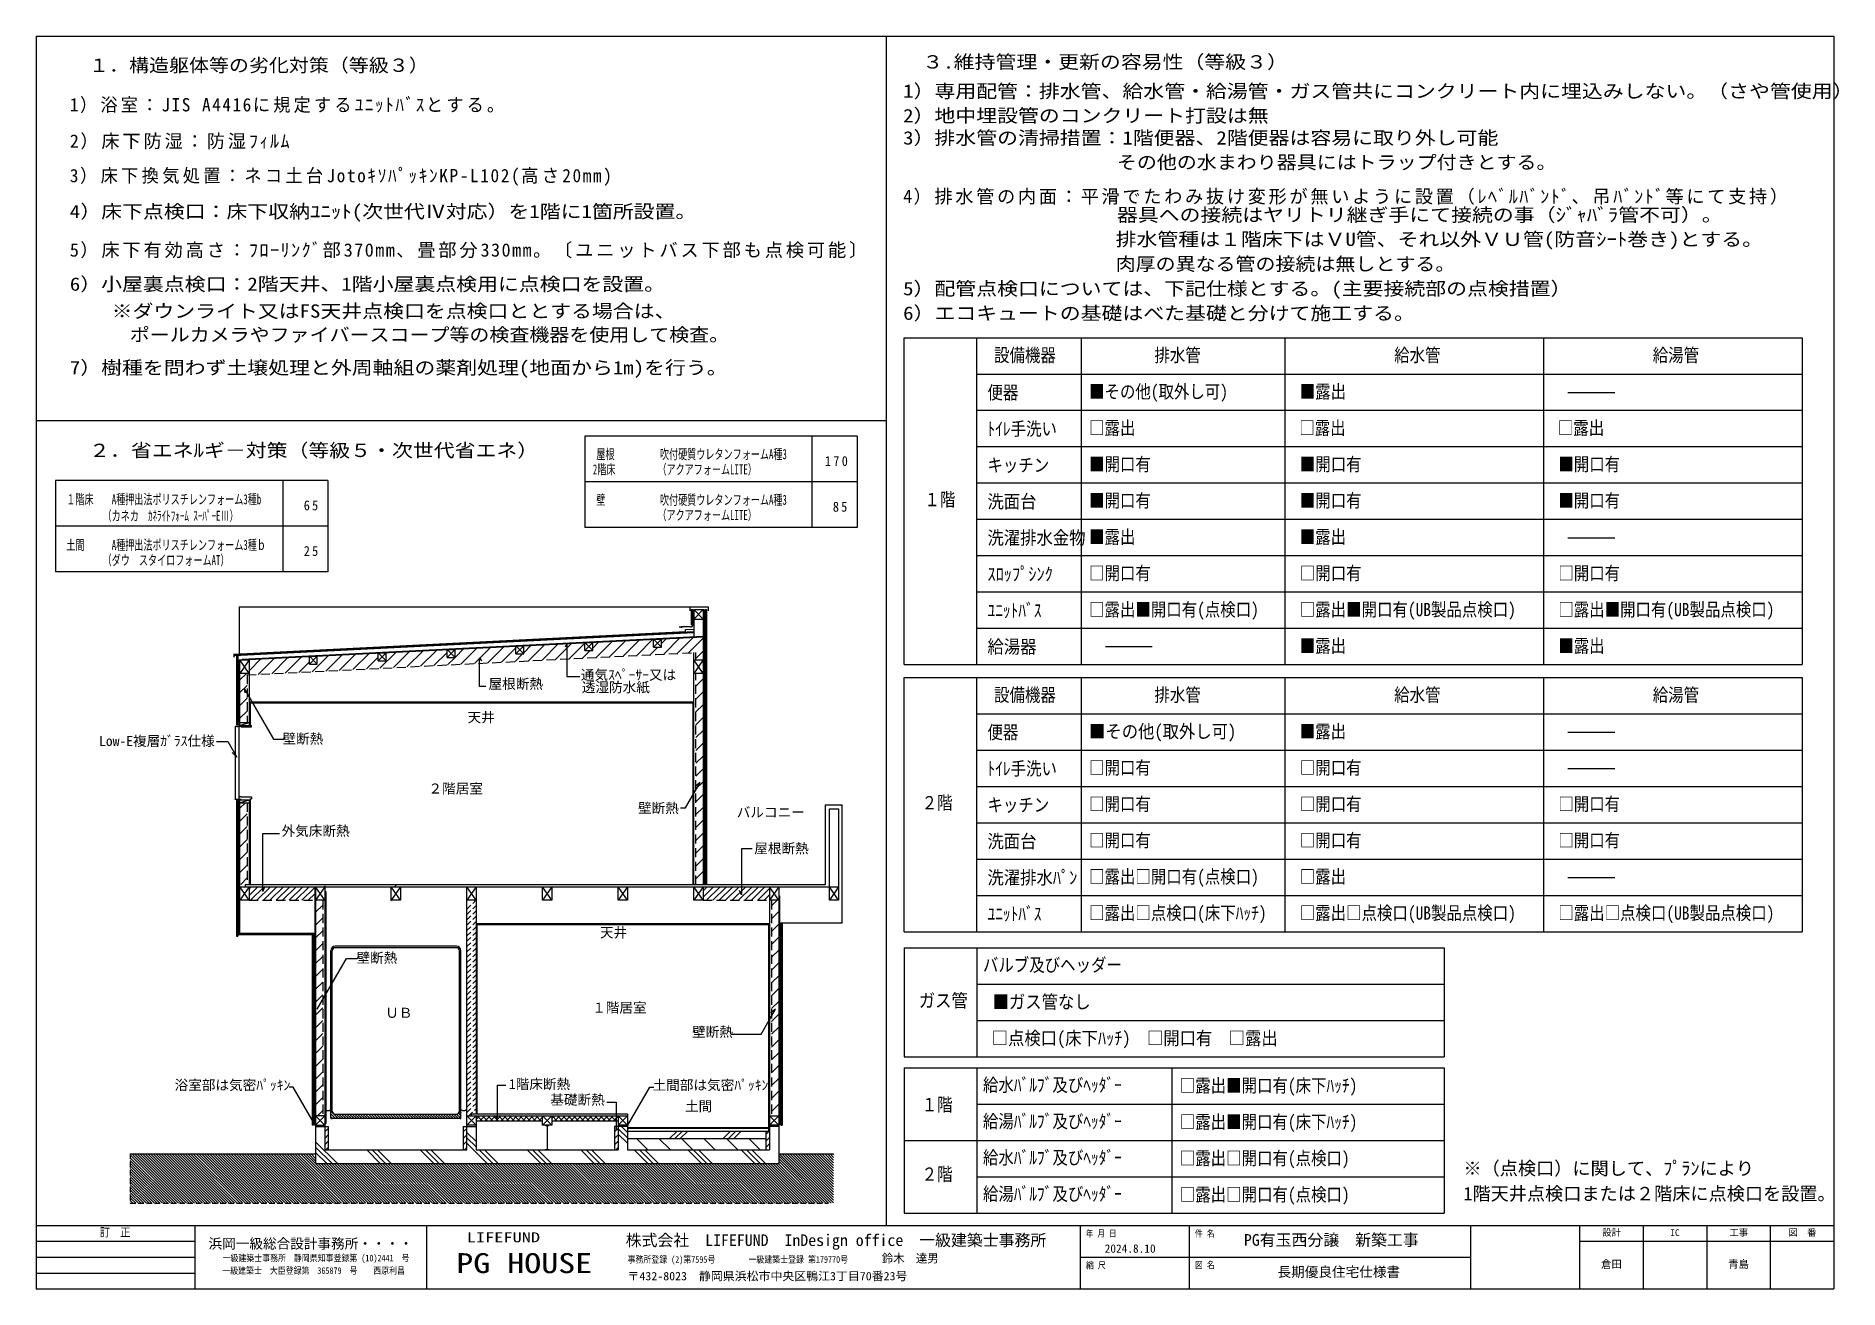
# Model space of a CAD drawing. Units: millimetres on the paper. Extents: x -198 to 199, y -138 to 138.
import ezdxf
from ezdxf.enums import TextEntityAlignment as Align

# ---------------------------------------------------------------- set-up
doc = ezdxf.new("R2010")
doc.units = ezdxf.units.MM
doc.linetypes.add('DASHED1', pattern=[1.8, 1.2, -0.6])
doc.linetypes.add('DASHED2', pattern=[3, 2, -1])
doc.layers.add('0-0_2001', color=7, linetype='Continuous')
doc.styles.add('ＭＳ ゴシック', font='')
doc.styles.get('ＭＳ ゴシック').set_extended_font_data('MS Gothic')

msp = doc.modelspace()

# ---------------------------------------------------------------- texts
at = {"layer": '0-0_2001', "style": 'ＭＳ ゴシック'}
for s, height, width, p in [('１．構造躯体等の劣化対策（等級３）', 2.933, 1.1, (-186.314, 129.224)), ('３.維持管理・更新の容易性（等級３）', 2.933, 1.15, (-2.769, 129.964)), ('1）専用配管：排水管、給水管・給湯管・ガス管共にコンクリート内に埋込みしない。（さや管使用）', 2.933, 1.15, (-7.016, 123.527)), ('2）地中埋設管のコンクリート打設は無', 2.933, 1.15, (-7.016, 118.127)), ('3）排水管の清掃措置：1階便器、2階便器は容易に取り外し可能', 2.933, 1.15, (-7.016, 113.23)), ('その他の水まわり器具にはトラップ付きとする。', 2.933, 1.1, (40.075, 107.853)), ('4）床下点検口：床下収納ﾕﾆｯﾄ(次世代Ⅳ対応）を1階に1箇所設置。', 2.933, 1.15, (-190.561, 97.016)), ('器具への接続はヤリトリ継ぎ手にて接続の事（ｼﾞｬﾊﾞﾗ管不可）。', 2.933, 1.15, (40.075, 96.268)), ('排水管種は１階床下はＶU管、それ以外ＶＵ管(防音ｼｰﾄ巻き)とする。', 2.933, 1.15, (39.796, 90.892)), ('肉厚の異なる管の接続は無しとする。', 2.933, 1.1, (39.796, 85.451)), ('6）小屋裏点検口：2階天井、1階小屋裏点検用に点検口を設置。', 2.933, 1.15, (-190.561, 81.016)), ('5）配管点検口については、下記仕様とする。(主要接続部の点検措置）', 2.933, 1.15, (-7.016, 80.022)), ('\u3000\u3000※ダウンライト又はFS天井点検口を点検口ととする場合は、', 2.933, 1.15, (-190.561, 75.077)), ('6）エコキュートの基礎はべた基礎と分けて施工する。', 2.933, 1.15, (-7.016, 74.605)), ('\u3000\u3000\u3000ポールカメラやファイバースコープ等の検査機器を使用して検査。', 2.933, 1.1, (-190.561, 69.859)), ('設備機器', 2.933, 0.85, (13.02, 65.368)), ('排水管', 2.933, 0.85, (48.337, 65.368)), ('給水管', 2.933, 0.85, (101.154, 65.368)), ('給湯管', 2.933, 0.85, (158.098, 65.368)), ('7）樹種を問わず土壌処理と外周軸組の薬剤処理(地面から1m)を行う。', 2.933, 1.15, (-190.561, 62.599)), ('便器', 2.933, 0.85, (11.559, 57.134)), ('■その他(取外し可)', 2.933, 0.85, (33.941, 57.327)), ('■露出', 2.933, 0.85, (80.361, 57.327)), ('ﾄｲﾚ手洗い', 2.933, 0.85, (11.559, 49.134)), ('□露出', 2.933, 0.85, (33.941, 49.327)), ('□露出', 2.933, 0.85, (80.254, 49.327)), ('□露出', 2.933, 0.85, (137.199, 49.327)), ('２．省エネﾙギ－対策（等級５・次世代省エネ）', 2.933, 1.15, (-186.314, 44.384)), ('2階床', 2.199, 0.65, (-75.363, 40.783)), ('屋根\u3000\u3000\u3000\u3000\u3000吹付硬質ウレタンフォームA種3', 2.199, 0.65, (-74.591, 44.137)), ('（アクアフォームLITE）', 2.199, 0.65, (-61.131, 40.783)), ('キッチン', 2.933, 0.85, (11.559, 41.134)), ('■開口有', 2.933, 0.85, (33.941, 41.327)), ('■開口有', 2.933, 0.85, (80.361, 41.327)), ('■開口有', 2.933, 0.85, (137.306, 41.327)), ('１階床\u3000\u3000A種押出法ポリスチレンフォーム3種b', 2.199, 0.65, (-191.337, 34.199)), ('壁\u3000\u3000\u3000\u3000\u3000\u3000吹付硬質ウレタンフォームA種3', 2.199, 0.65, (-74.591, 34.081)), ('１階', 2.933, 0.85, (-2.315, 33.552)), ('洗面台', 2.933, 0.9, (11.559, 33.134)), ('■開口有', 2.933, 0.85, (33.941, 33.327)), ('■開口有', 2.933, 0.85, (80.361, 33.327)), ('■開口有', 2.933, 0.85, (137.306, 33.327)), ('（カネカ\u3000ｶﾈﾗｲﾄﾌｫｰﾑ ｽｰﾊﾟｰEⅢ）', 2.199, 0.65, (-183.352, 30.558)), ('（アクアフォームLITE）', 2.199, 0.65, (-61.131, 30.728)), ('洗濯排水金物', 2.933, 0.9, (11.559, 25.134)), ('■露出', 2.933, 0.85, (33.941, 25.327)), ('■露出', 2.933, 0.85, (80.361, 25.327)), ('土間\u3000\u3000\u3000A種押出法ポリスチレンフォーム3種ｂ', 2.199, 0.65, (-191.337, 24.143)), ('（ダウ\u3000スタイロフォームAT）', 2.199, 0.65, (-183.352, 20.79)), ('ｽﾛｯﾌﾟｼﾝｸ', 2.933, 0.9, (11.559, 17.134)), ('□開口有', 2.933, 0.85, (33.941, 17.327)), ('□開口有', 2.933, 0.85, (80.361, 17.327)), ('□開口有', 2.933, 0.85, (137.306, 17.327)), ('ﾕﾆｯﾄﾊﾞｽ', 2.933, 0.85, (11.559, 9.134)), ('□露出■開口有(点検口)', 2.933, 0.85, (33.941, 9.327)), ('□露出■開口有(UB製品点検口)', 2.933, 0.85, (80.361, 9.327)), ('□露出■開口有(UB製品点検口)', 2.933, 0.85, (137.306, 9.327)), ('給湯器', 2.933, 0.9, (11.559, 1.134)), ('■露出', 2.933, 0.85, (80.361, 1.327)), ('■露出', 2.933, 0.85, (137.306, 1.327)), ('設備機器', 2.933, 0.85, (13.02, -9.485)), ('排水管', 2.933, 0.85, (48.337, -9.485)), ('給水管', 2.933, 0.85, (101.154, -9.485)), ('給湯管', 2.933, 0.85, (158.098, -9.485)), ('便器', 2.933, 0.85, (11.559, -17.719)), ('■その他(取外し可)', 2.933, 0.9, (33.941, -17.526)), ('■露出', 2.933, 0.85, (80.361, -17.526)), ('ﾄｲﾚ手洗い', 2.933, 0.85, (11.559, -25.719)), ('□開口有', 2.933, 0.85, (33.941, -25.526)), ('□開口有', 2.933, 0.85, (80.361, -25.526)), ('２階', 2.933, 0.85, (-2.923, -33.239)), ('キッチン', 2.933, 0.85, (11.559, -33.719)), ('□開口有', 2.933, 0.85, (33.941, -33.526)), ('□開口有', 2.933, 0.85, (80.361, -33.526)), ('□開口有', 2.933, 0.85, (137.306, -33.526)), ('洗面台', 2.933, 0.9, (11.559, -41.719)), ('□開口有', 2.933, 0.85, (33.941, -41.526)), ('□開口有', 2.933, 0.85, (80.361, -41.526)), ('□開口有', 2.933, 0.85, (137.306, -41.526)), ('洗濯排水ﾊﾟﾝ', 2.933, 0.9, (11.559, -49.719)), ('□露出□開口有(点検口)', 2.933, 0.85, (33.941, -49.526)), ('□露出', 2.933, 0.85, (80.361, -49.526)), ('ﾕﾆｯﾄﾊﾞｽ', 2.933, 0.85, (11.559, -57.719)), ('□露出□点検口(床下ﾊｯﾁ)', 2.933, 0.85, (33.941, -57.526)), ('□露出□点検口(UB製品点検口)', 2.933, 0.85, (80.361, -57.526)), ('□露出□点検口(UB製品点検口)', 2.933, 0.85, (137.306, -57.526)), ('バルブ及びヘッダー', 2.933, 0.85, (10.566, -68.963)), ('ガス管', 2.933, 0.9, (-3.568, -76.811)), ('■ガス管なし', 2.933, 0.9, (12.687, -77.097)), ('□点検口(床下ﾊｯﾁ)\u3000□開口有\u3000□露出', 2.933, 0.9, (12.496, -85.097)), ('給水ﾊﾞﾙﾌﾞ及びﾍｯﾀﾞｰ', 2.933, 0.85, (10.566, -95.411)), ('□露出■開口有(床下ﾊｯﾁ)', 2.933, 0.85, (53.934, -95.545)), ('１階', 2.933, 0.85, (-2.923, -99.733)), ('給湯ﾊﾞﾙﾌﾞ及びﾍｯﾀﾞｰ', 2.933, 0.85, (10.566, -103.411)), ('□露出■開口有(床下ﾊｯﾁ)', 2.933, 0.85, (53.934, -103.545)), ('給水ﾊﾞﾙﾌﾞ及びﾍｯﾀﾞｰ', 2.933, 0.85, (10.566, -111.411)), ('２階', 2.933, 0.85, (-2.923, -115.058)), ('□露出□開口有(点検口)', 2.933, 0.85, (53.934, -111.545)), ('給湯ﾊﾞﾙﾌﾞ及びﾍｯﾀﾞｰ', 2.933, 0.85, (10.566, -119.411)), ('□露出□開口有(点検口)', 2.933, 0.85, (53.934, -119.545)), ('訂\u3000正', 1.833, 0.9, (-183.95, -127)), ('LIFEFUND', 2.199, 1.35, (-103.134, -128.385)), ('年 月 日', 1.466, 0.8, (33.244, -126.947)), ('件 名', 1.466, 0.85, (57.244, -126.947)), ('一級建築士事務所\u3000静岡県知事登録第 (10)2441\u3000号', 1.466, 0.85, (-156.907, -132.361)), ('PG HOUSE', 4.399, 1.25, (-105.436, -135.836)), ('事務所登録 (2)第7595号', 1.466, 0.85, (-67.714, -132.675)), ('一級建築士登録 第179770号', 1.466, 0.85, (-41.077, -132.675)), ('一級建築士\u3000大臣登録第\u3000365879\u3000号\u3000\u3000西原利昌', 1.466, 0.85, (-156.975, -135.133)), ('〒432-8023\u3000静岡県浜松市中央区鴨江3丁目70番23号', 1.833, 1.05, (-67.72, -136.642)), ('縮 尺', 1.466, 0.85, (33.244, -133.947)), ('図 名', 1.466, 0.85, (57.251, -133.882))]:
    msp.add_text(s, height=height, dxfattribs=dict(at, width=width)).set_placement(p, align=Align.BOTTOM_LEFT)
for s, height, p in [('屋根断熱', 2.199, (-98.341, -6.458)), ('通気ｽﾍﾟｰｻｰ又は', 2.199, (-77.995, -4.469)), ('透湿防水紙', 2.199, (-77.792, -7.209)), ('天井', 2.199, (-102.946, -13.822)), ('Low-E複層ｶﾞﾗｽ仕様', 2.199, (-184.12, -19.038)), ('壁断熱', 2.199, (-143.726, -18.543)), ('２階居室', 2.199, (-111.558, -29.521)), ('壁断熱', 2.199, (-65.418, -33.817)), ('バルコニー', 2.199, (-43.659, -34.755)), ('外気床断熱', 2.199, (-143.924, -38.851)), ('屋根断熱', 2.199, (-39.814, -42.699)), ('天井', 2.199, (-73.779, -61.24)), ('壁断熱', 2.199, (-127.42, -66.819)), ('１階居室', 2.199, (-75.51, -77.784)), ('ＵＢ', 2.199, (-121.09, -78.929)), ('壁断熱', 2.199, (-53.506, -83.128)), ('浴室部は気密ﾊﾟｯｷﾝ', 2.199, (-167.484, -94.838)), ('1階床断熱', 2.199, (-93.842, -94.63)), ('基礎断熱', 2.199, (-84.743, -98.061)), ('土間部は気密ﾊﾟｯｷﾝ', 2.199, (-62.194, -94.838)), ('土間', 2.199, (-55.063, -99.507)), ('※（点検口）に関して、ﾌﾟﾗﾝにより', 2.933, (116.394, -113.779)), ('1階天井点検口または２階床に点検口を設置｡', 2.933, (116.394, -119.344)), ('浜岡一級総合設計事務所・・・・', 2.199, (-160.007, -129.766)), ('株式会社\u3000LIFEFUND\u3000InDesign office\u3000一級建築士事務所', 2.566, (-68.123, -129.306)), ('PG有玉西分譲\u3000新築工事', 2.566, (68.049, -129.25)), ('設計', 1.466, (147, -126.75)), ('IC', 1.466, (162, -126.75)), ('工事', 1.466, (175, -126.75)), ('図\u3000番', 1.466, (188, -126.75)), ('鈴木\u3000達男', 1.833, (-11.707, -132.747)), ('倉田', 1.686, (146.7, -133.9)), ('青島', 1.686, (174.7, -133.9))]:
    msp.add_text(s, height=height, dxfattribs=at).set_placement(p, align=Align.BOTTOM_LEFT)
at = {"layer": '0-0_2001', "color": 3, "style": 'ＭＳ ゴシック'}
for s, height, p in [('2024.8.10', 1.833, (37.386, -130.567)), ('長期優良住宅仕様書', 2.199, (75.449, -136))]:
    msp.add_text(s, height=height, dxfattribs=at).set_placement(p, align=Align.BOTTOM_LEFT)
at = {"layer": '0-0_2001', "attachment_point": 7, "style": 'ＭＳ ゴシック'}
for s, insert, char_height in [('\\T1.18;\\W0.95;1）浴室：JIS\\~A4416に規定するﾕﾆｯﾄﾊﾞｽとする。', (-190.561, 121.016), 2.933), ('\\T1.16;2）床下防湿：防湿ﾌｨﾙﾑ', (-190.561, 113.016), 2.933), ('\\T1.19;\\W0.95;3）床下換気処置：ネコ土台JotoｷｿﾊﾟｯｷﾝKP-L102(高さ20mm)', (-190.561, 105.016), 2.933), ('\\T1.15;4）排水管の内面：平滑でたわみ抜け変形が無いように設置（ﾚﾍﾞﾙﾊﾞﾝﾄﾞ、吊ﾊﾞﾝﾄﾞ等にて支持）', (-7.016, 100.824), 2.933), ('\\T1.16;5）床下有効高さ：ﾌﾛｰﾘﾝｸﾞ部370mm、畳部分330mm。〔ユニットバス下部も点検可能〕', (-190.561, 89.016), 2.933), ('\\T1.38;\\W0.9;170', (-24.249, 43.238), 2.199), ('\\T1.36;\\W0.9;65', (-139.037, 33.483), 2.199), ('\\T1.36;\\W0.9;85', (-22.499, 33.182), 2.199), ('\\T1.36;\\W0.9;25', (-139.037, 23.428), 2.199)]:
    msp.add_mtext(s, dxfattribs=dict(at, insert=insert, char_height=char_height))

# ---------------------------------------------------------------- linework, layer by layer
at = {"layer": '0-0_2001'}
for p, q in [((-198, 138), (198, 138)), ((-198, 138), (-198, -138)), ((-10.656, -124), (-10.656, 138)), ((198, 138), (198, -138)), ((-6.815, 71.552), (190.987, 71.552)), ((-6.815, -0.448), (-6.815, 71.552)), ((9.185, -0.448), (9.185, 71.552)), ((32.192, 71.552), (32.192, -0.448)), ((77.098, 71.552), (77.098, -0.448)), ((134.043, 71.552), (134.043, -0.448)), ((190.987, 71.552), (190.987, -0.448)), ((9.185, 63.552), (190.987, 63.552)), ((139.428, 59.488), (149.715, 59.488)), ((-10.656, 53.219), (-198, 53.219)), ((9.185, 55.552), (190.987, 55.552)), ((-27.135, 49.826), (-27.135, 29.715)), ((-17.163, 49.826), (-17.163, 29.715)), ((9.185, 47.552), (190.987, 47.552)), ((-133.701, 40.072), (-193.681, 40.072)), ((-193.681, 40.072), (-193.681, 19.961)), ((-143.673, 40.072), (-143.673, 19.961)), ((-133.701, 40.072), (-133.701, 19.961)), ((-17.163, 39.771), (-77.143, 39.771)), ((9.185, 39.552), (190.987, 39.552)), ((-133.701, 30.016), (-193.681, 30.016)), ((-17.163, 29.715), (-77.143, 29.715)), ((9.185, 31.552), (190.987, 31.552)), ((139.428, 27.488), (149.715, 27.488)), ((-133.701, 19.961), (-193.681, 19.961)), ((9.185, 23.552), (190.987, 23.552)), ((-153.255, 12.276), (-49.987, 12.276)), ((-153.255, 12.276), (-153.255, 1.846)), ((-53.963, 12.276), (-53.963, 11.388)), ((-49.987, 12.276), (-49.987, 11.357)), ((9.185, 15.552), (190.987, 15.552)), ((-56.337, 7.869), (-55.676, 7.963)), ((-53.709, 11.676), (-53.709, 8.33)), ((-53.709, 11.676), (-53.389, 11.676)), ((-53.389, 8.33), (-53.709, 8.33)), ((-53.389, 11.676), (-53.389, 8.33)), ((-53.089, 11.676), (-51.089, 9.576)), ((-53.089, 9.576), (-51.089, 11.676)), ((-53.089, 11.676), (-53.089, 5.684)), ((-53.089, 9.576), (-51.089, 9.576)), ((-51.089, 11.676), (-51.089, -48.891)), ((-50.622, 11.676), (-50.302, 11.676)), ((-50.622, 11.676), (-50.622, -48.891)), ((-50.302, 11.676), (-50.302, -48.891)), ((-154.375, 1.761), (-53.101, 6.825)), ((-154.375, 1.521), (-53.089, 6.585)), ((-152.594, 0.709), (-51.094, 5.784)), ((-152.589, 0.609), (-51.089, 5.684)), ((-86.546, 0.507), (-82.963, 4.09)), ((-83.569, 0.656), (-79.986, 4.239)), ((-81.095, 4.168), (-81.427, 3.353)), ((-80.592, 0.805), (-77.13, 4.266)), ((-77.13, 4.401), (-75.38, 4.401)), ((-77.13, 4.401), (-75.38, 2.651)), ((-77.13, 2.651), (-75.38, 4.401)), ((-77.13, 2.651), (-77.13, 4.401)), ((-75.38, 3.187), (-74.031, 4.537)), ((-75.38, 2.651), (-75.38, 4.401)), ((-74.637, 1.102), (-71.054, 4.686)), ((-71.66, 1.251), (-68.076, 4.835)), ((-68.682, 1.4), (-65.099, 4.983)), ((-65.705, 1.549), (-62.122, 5.132)), ((-61.964, 5.159), (-60.214, 5.159)), ((-61.964, 5.159), (-60.214, 3.409)), ((-61.964, 3.409), (-60.214, 5.159)), ((-61.964, 3.409), (-61.964, 5.159)), ((-60.214, 4.212), (-59.144, 5.281)), ((-60.214, 3.409), (-60.214, 5.159)), ((-59.751, 1.847), (-56.167, 5.43)), ((-56.773, 1.996), (-53.19, 5.579)), ((-56.337, 7.869), (-55.679, 7.714)), ((-54.303, 2.119), (-51.089, 5.333)), ((9.185, 7.552), (190.987, 7.552)), ((-154.442, 1.858), (-154.442, 1.21)), ((-154.442, 1.21), (-154.312, 1.371)), ((-154.375, 1.761), (-154.375, 1.521)), ((-153.875, 1.368), (-153.875, -13.755)), ((-153.255, 0.609), (-151.089, 0.609)), ((-153.255, 0.609), (-153.255, -13.224)), ((-151.089, 0.609), (-153.089, -2.391)), ((-151.089, -2.391), (-153.089, 0.609)), ((-153.089, -13.891), (-153.089, 0.609)), ((-152.594, 0.709), (-152.589, 0.609)), ((-151.987, 0.612), (-151.985, 0.609)), ((-151.089, -1.81), (-148.463, 0.815)), ((-151.089, 0.609), (-151.089, -13.891)), ((-149.069, -2.619), (-145.486, 0.964)), ((-146.092, -2.47), (-142.509, 1.113)), ((-143.115, -2.322), (-139.531, 1.262)), ((-140.137, -2.173), (-137.797, 0.168)), ((-137.797, 1.367), (-136.047, 1.367)), ((-137.797, 1.367), (-136.047, -0.383)), ((-137.797, -0.383), (-136.047, 1.367)), ((-137.797, -0.383), (-137.797, 1.367)), ((-137.16, -2.024), (-133.577, 1.56)), ((-136.047, -0.383), (-136.047, 1.367)), ((-134.183, -1.875), (-130.599, 1.708)), ((-131.206, -1.726), (-127.622, 1.857)), ((-128.228, -1.577), (-124.645, 2.006)), ((-125.251, -1.428), (-122.63, 1.192)), ((-122.63, 2.126), (-120.88, 2.126)), ((-122.63, 2.126), (-120.88, 0.376)), ((-122.63, 0.376), (-120.88, 2.126)), ((-122.63, 0.376), (-122.63, 2.126)), ((-122.63, 0.376), (-120.88, 0.376)), ((-122.274, -1.279), (-118.69, 2.304)), ((-120.88, 0.376), (-120.88, 2.126)), ((-119.296, -1.131), (-115.713, 2.453)), ((-116.319, -0.982), (-112.736, 2.602)), ((-113.342, -0.833), (-109.758, 2.751)), ((-110.365, -0.684), (-107.464, 2.217)), ((-107.464, 2.884), (-105.714, 2.884)), ((-107.464, 2.884), (-105.714, 1.134)), ((-107.464, 1.134), (-105.714, 2.884)), ((-107.464, 1.134), (-107.464, 2.884)), ((-107.464, 1.134), (-105.714, 1.134)), ((-107.387, -0.535), (-105.718, 1.134)), ((-105.714, 1.138), (-103.804, 3.048)), ((-105.714, 1.134), (-105.714, 2.884)), ((-104.41, -0.386), (-100.827, 3.197)), ((-101.433, -0.237), (-97.849, 3.346)), ((-100.316, 1.043), (-99.921, 0.403)), ((-100.316, -5.294), (-100.316, 1.043)), ((-98.455, -0.089), (-94.872, 3.495)), ((-95.478, 0.06), (-92.297, 3.241)), ((-92.501, 0.209), (-90.818, 1.892)), ((-92.297, 3.642), (-90.547, 3.642)), ((-92.297, 3.642), (-90.547, 1.892)), ((-92.297, 1.892), (-90.547, 3.642)), ((-92.297, 1.892), (-92.297, 3.642)), ((-92.297, 1.892), (-90.547, 1.892)), ((-90.547, 2.163), (-88.917, 3.793)), ((-90.547, 1.892), (-90.547, 3.642)), ((-89.524, 0.358), (-85.94, 3.941)), ((-77.614, 0.953), (-75.917, 2.651)), ((-77.13, 2.651), (-75.38, 2.651)), ((-62.728, 1.698), (-61.017, 3.409)), ((-61.964, 3.409), (-60.214, 3.409)), ((-53.089, -48.891), (-53.089, 2.18)), ((-51.089, 0.609), (-53.089, -2.391)), ((-51.089, -2.391), (-53.089, 0.609)), ((-53.089, 0.609), (-51.089, 0.609)), ((-52.689, 0.905), (-51.089, 2.505)), ((37.578, 3.488), (47.865, 3.488)), ((-151.089, -2.391), (-153.089, -2.391)), ((-153.089, -3.81), (-151.67, -2.391)), ((-137.797, -0.383), (-136.047, -0.383)), ((-51.089, -2.391), (-53.089, -2.391)), ((-52.689, -2.405), (-52.675, -2.391)), ((-52.689, -5.234), (-51.089, -3.634)), ((-6.815, -0.448), (190.987, -0.448)), ((-6.815, -59.301), (-6.815, -3.301)), ((-6.815, -3.301), (190.987, -3.301)), ((9.185, -59.301), (9.185, -3.301)), ((32.192, -3.301), (32.192, -59.301)), ((77.098, -3.301), (77.098, -59.301)), ((134.043, -3.301), (134.043, -59.301)), ((190.987, -3.301), (190.987, -59.301)), ((-153.089, -6.639), (-151.489, -5.039)), ((-153.089, -9.467), (-151.489, -7.867)), ((-152.161, -5.754), (-145.727, -16.897)), ((-152.161, -5.754), (-152.021, -6.705)), ((-98.912, -5.294), (-100.316, -5.294)), ((-52.689, -8.062), (-51.089, -6.462)), ((-153.089, -12.296), (-151.489, -10.696)), ((-151.089, -8.691), (-53.089, -8.691)), ((-150.839, -8.891), (-53.339, -8.891)), ((-150.839, -8.891), (-150.839, -13.873)), ((-53.339, -8.891), (-53.339, -48.891)), ((-52.689, -10.89), (-51.089, -9.29)), ((9.185, -11.301), (190.987, -11.301)), ((-154.122, -13.99), (-154.122, -30.272)), ((-152.789, -14.081), (-154.122, -14.081)), ((-153.555, -13.755), (-153.875, -13.755)), ((-153.689, -14.072), (-153.689, -14.231)), ((-153.312, -13.483), (-153.312, -30.528)), ((-153.255, -13.224), (-151.089, -13.224)), ((-153.255, -13.891), (-151.089, -13.891)), ((-153.089, -13.891), (-151.089, -13.224)), ((-152.789, -14.081), (-152.789, -14.224)), ((-152.789, -14.206), (-150.58, -14.206)), ((-150.88, -13.873), (-150.58, -13.873)), ((-150.58, -14.206), (-150.58, -13.873)), ((-52.689, -13.719), (-51.089, -12.119)), ((-52.689, -16.547), (-51.089, -14.947)), ((139.428, -15.366), (149.715, -15.366)), ((-145.727, -16.897), (-143.343, -16.897)), ((-52.689, -19.376), (-51.089, -17.776)), ((9.185, -19.301), (190.987, -19.301)), ((-52.689, -22.204), (-51.089, -20.604)), ((-52.689, -25.033), (-51.089, -23.433)), ((139.428, -23.366), (149.715, -23.366)), ((-51.741, -26.463), (-52.766, -27.269)), ((-52.689, -27.861), (-51.089, -26.261)), ((9.185, -27.301), (190.987, -27.301)), ((-152.818, -30.175), (-154.122, -30.175)), ((-153.855, -30.401), (-153.855, -60.32)), ((-153.694, -30.062), (-153.694, -30.253)), ((-152.789, -29.558), (-153.312, -29.558)), ((-153.255, -30.224), (-151.089, -30.224)), ((-153.255, -30.224), (-153.255, -59.653)), ((-153.255, -30.891), (-151.089, -30.891)), ((-153.089, -59.653), (-153.089, -30.224)), ((-153.089, -30.891), (-151.089, -30.224)), ((-153.089, -32.094), (-151.885, -30.891)), ((-152.789, -29.558), (-152.789, -29.674)), ((-152.789, -29.629), (-150.58, -29.629)), ((-151.089, -30.224), (-151.089, -48.891)), ((-150.88, -30.045), (-150.58, -30.045)), ((-150.839, -30.045), (-150.839, -48.891)), ((-150.58, -29.629), (-150.58, -30.045)), ((-52.689, -30.689), (-51.089, -29.089)), ((-24.095, -31.391), (-20.428, -31.391)), ((-24.095, -48.891), (-24.095, -31.391)), ((-20.428, -57.391), (-20.428, -31.391)), ((-153.089, -34.923), (-151.489, -33.323)), ((-52.689, -33.518), (-51.089, -31.918)), ((-52.689, -36.346), (-51.089, -34.746)), ((-23.261, -32.224), (-21.261, -32.224)), ((-23.261, -52.391), (-23.261, -32.224)), ((9.185, -35.301), (190.987, -35.301)), ((-153.089, -37.751), (-151.489, -36.151)), ((-153.089, -40.58), (-151.489, -38.98)), ((-52.689, -39.175), (-51.089, -37.575)), ((-153.089, -43.408), (-151.489, -41.808)), ((-52.689, -42.003), (-51.089, -40.403)), ((-52.689, -44.832), (-51.089, -43.232)), ((9.185, -43.301), (190.987, -43.301)), ((-153.089, -46.237), (-151.489, -44.637)), ((-152.915, -48.891), (-151.489, -47.465)), ((-52.689, -47.66), (-51.089, -46.06)), ((139.428, -47.366), (149.715, -47.366)), ((-153.089, -49.391), (-21.261, -49.391)), ((-151.089, -49.391), (-153.089, -52.391)), ((-151.089, -52.391), (-153.089, -49.391)), ((-151.922, -48.891), (-151.922, -49.391)), ((-151.922, -48.891), (-24.095, -48.891)), ((-151.089, -51.308), (-149.172, -49.391)), ((-151.089, -49.893), (-150.586, -49.391)), ((-150.758, -52.391), (-147.758, -49.391)), ((-149.344, -52.391), (-146.344, -49.391)), ((-148.038, -50.424), (-147.519, -49.301)), ((-147.929, -52.391), (-144.929, -49.391)), ((-146.515, -52.391), (-143.515, -49.391)), ((-145.101, -52.391), (-142.101, -49.391)), ((-143.687, -52.391), (-140.687, -49.391)), ((-142.273, -52.391), (-139.273, -49.391)), ((-140.858, -52.391), (-137.858, -49.391)), ((-139.444, -52.391), (-136.589, -49.536)), ((-138.03, -52.391), (-136.589, -50.95)), ((-136.589, -49.391), (-136.589, -101.891)), ((-134.422, -49.391), (-136.422, -52.391)), ((-134.422, -52.391), (-136.422, -49.391)), ((-136.422, -49.391), (-136.422, -110.391)), ((-134.422, -49.191), (-134.422, -107.391)), ((-134.422, -49.463), (-134.35, -49.391)), ((-134.422, -50.412), (-134.172, -50.412)), ((-134.172, -50.412), (-134.172, -101.569)), ((-119.922, -50.391), (-119.755, -50.391)), ((-117.755, -49.391), (-119.755, -52.391)), ((-117.755, -52.391), (-119.755, -49.391)), ((-119.03, -49.391), (-118.672, -49.034)), ((-103.089, -107.391), (-103.089, -49.391)), ((-101.089, -49.391), (-103.089, -52.391)), ((-101.089, -52.391), (-103.089, -49.391)), ((-101.089, -49.391), (-101.089, -99.391)), ((-84.422, -49.391), (-86.422, -52.391)), ((-84.422, -52.391), (-86.422, -49.391)), ((-67.755, -49.391), (-69.755, -52.391)), ((-67.755, -52.391), (-69.755, -49.391)), ((-51.089, -49.391), (-53.089, -52.391)), ((-51.089, -52.391), (-53.089, -49.391)), ((-51.091, -48.891), (-51.089, -48.888)), ((-51.089, -51.717), (-48.763, -49.391)), ((-51.089, -50.303), (-50.177, -49.391)), ((-50.349, -52.391), (-47.349, -49.391)), ((-48.934, -52.391), (-45.934, -49.391)), ((-47.52, -52.391), (-44.52, -49.391)), ((-46.106, -52.391), (-43.106, -49.391)), ((-44.692, -52.391), (-41.692, -49.391)), ((-43.278, -52.391), (-40.278, -49.391)), ((-41.863, -52.391), (-38.863, -49.391)), ((-40.449, -52.391), (-37.449, -49.391)), ((-39.035, -52.391), (-36.422, -49.778)), ((-37.621, -52.391), (-36.422, -51.192)), ((-36.422, -49.391), (-36.422, -107.391)), ((-34.422, -49.391), (-36.422, -52.391)), ((-34.422, -52.391), (-36.422, -49.391)), ((-34.422, -49.391), (-34.422, -110.391)), ((-34.422, -51.368), (-34.255, -51.368)), ((-34.255, -51.368), (-34.255, -101.855)), ((-21.261, -49.391), (-23.261, -52.391)), ((-21.261, -52.391), (-23.261, -49.391)), ((9.185, -51.301), (190.987, -51.301)), ((-134.422, -52.391), (-136.422, -52.391)), ((-136.422, -55.026), (-134.822, -53.426)), ((-119.755, -52.474), (-119.673, -52.391)), ((-101.089, -52.391), (-103.089, -52.391)), ((-34.422, -52.391), (-36.422, -52.391)), ((-36.022, -53.621), (-34.792, -52.391)), ((-36.022, -56.449), (-34.422, -54.849)), ((-136.422, -57.854), (-134.822, -56.254)), ((-136.422, -60.683), (-134.822, -59.083)), ((-101.089, -57.474), (-36.422, -57.474)), ((-36.672, -57.724), (-36.672, -103.203)), ((-36.022, -59.278), (-34.422, -57.678)), ((-20.428, -57.391), (-34.255, -57.391)), ((-33.635, -57.391), (-33.635, -101.891)), ((-6.815, -59.301), (190.987, -59.301)), ((-153.855, -60.32), (-153.555, -60.32)), ((-153.555, -59.653), (-136.589, -59.653)), ((-153.555, -59.903), (-136.589, -59.903)), ((-137.209, -59.903), (-137.209, -101.891)), ((-136.422, -63.511), (-134.822, -61.911)), ((-133.089, -100.321), (-133.089, -63.488)), ((-132.755, -98.821), (-132.755, -63.488)), ((-105.422, -62.488), (-132.089, -62.488)), ((-105.422, -62.821), (-132.089, -62.821)), ((-104.755, -98.821), (-104.755, -63.488)), ((-104.422, -100.321), (-104.422, -63.488)), ((-36.022, -62.106), (-34.422, -60.506)), ((-36.022, -64.934), (-34.422, -63.334)), ((-6.815, -62.872), (112.185, -62.872)), ((-6.815, -62.872), (-6.815, -86.872)), ((9.185, -62.872), (9.185, -86.872)), ((112.185, -62.872), (112.185, -86.872)), ((-136.422, -66.34), (-134.822, -64.74)), ((-136.072, -76.343), (-129.638, -65.2)), ((-129.638, -65.2), (-127.254, -65.2)), ((-36.022, -67.763), (-34.422, -66.163)), ((-136.422, -69.168), (-134.822, -67.568)), ((-136.422, -71.996), (-134.822, -70.396)), ((-36.022, -70.591), (-34.422, -68.991)), ((9.185, -70.872), (112.185, -70.872)), ((-136.422, -74.825), (-134.822, -73.225)), ((-36.022, -73.42), (-34.422, -71.82)), ((-36.022, -76.248), (-34.422, -74.648)), ((-136.422, -77.653), (-134.822, -76.053)), ((-136.422, -80.482), (-134.822, -78.882)), ((-36.022, -79.077), (-34.422, -77.477)), ((9.185, -78.872), (112.185, -78.872)), ((-136.422, -83.31), (-134.822, -81.71)), ((-44.911, -81.886), (-38.301, -81.886)), ((-36.022, -81.905), (-34.422, -80.305)), ((-36.022, -84.733), (-34.422, -83.133)), ((-136.422, -86.139), (-134.822, -84.539)), ((-36.022, -87.562), (-34.422, -85.962)), ((-6.815, -86.872), (112.185, -86.872)), ((-136.422, -88.967), (-134.822, -87.367)), ((-136.422, -91.795), (-134.822, -90.195)), ((-36.022, -90.39), (-34.422, -88.79)), ((-6.815, -89.32), (112.185, -89.32)), ((-6.815, -89.32), (-6.815, -121.32)), ((9.185, -89.32), (9.185, -121.32)), ((52.185, -89.32), (52.185, -121.32)), ((112.185, -89.32), (112.185, -121.32)), ((-136.422, -94.624), (-134.822, -93.024)), ((-67.678, -101.934), (-62.838, -93.552)), ((-62.838, -93.552), (-61.933, -93.552)), ((-36.022, -93.219), (-34.422, -91.619)), ((-36.022, -96.047), (-34.422, -94.447)), ((-136.422, -97.452), (-134.822, -95.852)), ((-136.032, -99.891), (-134.822, -98.681)), ((-132.755, -98.821), (-133.089, -98.821)), ((-133.089, -98.87), (-131.471, -100.488)), ((-133.076, -98.977), (-132.92, -98.821)), ((-104.769, -98.954), (-104.636, -98.821)), ((-104.762, -98.913), (-104.422, -99.253)), ((-104.755, -98.821), (-104.488, -98.821)), ((-103.124, -98.47), (-103.405, -98.666)), ((-36.022, -98.876), (-34.422, -97.276)), ((9.185, -97.32), (112.185, -97.32)), ((-136.5, -101.934), (-136.724, -101.096)), ((-134.422, -99.891), (-136.422, -99.891)), ((-134.422, -101.891), (-136.422, -99.891)), ((-134.422, -99.891), (-136.422, -101.891)), ((-136.422, -101.891), (-134.422, -101.891)), ((-134.422, -101.569), (-134.172, -101.569)), ((-134.422, -103.423), (-133.622, -102.623)), ((-133.089, -99.46), (-132.061, -100.488)), ((-133.089, -100.049), (-132.65, -100.488)), ((-104.589, -100.488), (-132.922, -100.488)), ((-132.089, -99.488), (-105.422, -99.488)), ((-131.882, -99.488), (-130.882, -100.488)), ((-131.293, -99.488), (-130.293, -100.488)), ((-130.704, -99.488), (-129.704, -100.488)), ((-130.114, -99.488), (-129.114, -100.488)), ((-129.525, -99.488), (-128.525, -100.488)), ((-128.936, -99.488), (-127.936, -100.488)), ((-128.347, -99.488), (-127.347, -100.488)), ((-127.757, -99.488), (-126.757, -100.488)), ((-127.168, -99.488), (-126.168, -100.488)), ((-126.579, -99.488), (-125.579, -100.488)), ((-125.99, -99.488), (-124.99, -100.488)), ((-125.4, -99.488), (-124.4, -100.488)), ((-124.811, -99.488), (-123.811, -100.488)), ((-124.222, -99.488), (-123.222, -100.488)), ((-123.633, -99.488), (-122.633, -100.488)), ((-123.043, -99.488), (-122.043, -100.488)), ((-122.454, -99.488), (-121.454, -100.488)), ((-121.865, -99.488), (-120.865, -100.488)), ((-121.276, -99.488), (-120.276, -100.488)), ((-120.686, -99.488), (-119.686, -100.488)), ((-120.097, -99.488), (-119.097, -100.488)), ((-119.508, -99.488), (-118.508, -100.488)), ((-118.919, -99.488), (-117.919, -100.488)), ((-118.329, -99.488), (-117.329, -100.488)), ((-117.74, -99.488), (-116.74, -100.488)), ((-117.151, -99.488), (-116.151, -100.488)), ((-116.562, -99.488), (-115.562, -100.488)), ((-115.972, -99.488), (-114.972, -100.488)), ((-115.383, -99.488), (-114.383, -100.488)), ((-114.794, -99.488), (-113.794, -100.488)), ((-114.205, -99.488), (-113.205, -100.488)), ((-113.615, -99.488), (-112.615, -100.488)), ((-113.026, -99.488), (-112.026, -100.488)), ((-112.437, -99.488), (-111.437, -100.488)), ((-111.847, -99.488), (-110.847, -100.488)), ((-111.258, -99.488), (-110.258, -100.488)), ((-110.669, -99.488), (-109.669, -100.488)), ((-110.08, -99.488), (-109.08, -100.488)), ((-109.49, -99.488), (-108.49, -100.488)), ((-108.901, -99.488), (-107.901, -100.488)), ((-108.312, -99.488), (-107.312, -100.488)), ((-107.723, -99.488), (-106.723, -100.488)), ((-107.133, -99.488), (-106.133, -100.488)), ((-106.544, -99.488), (-105.544, -100.488)), ((-105.955, -99.488), (-104.955, -100.488)), ((-105.368, -99.486), (-104.446, -100.407)), ((-104.961, -99.303), (-104.422, -99.842)), ((-103.889, -102.224), (-101.089, -102.224)), ((-103.889, -102.224), (-103.889, -107.391)), ((-103.889, -103.423), (-103.089, -102.623)), ((-103.089, -99.891), (-67.755, -99.891)), ((-103.089, -99.891), (-101.089, -101.891)), ((-103.089, -101.891), (-101.089, -99.891)), ((-101.089, -101.891), (-103.089, -101.891)), ((-102.089, -99.891), (-102.089, -99.391)), ((-102.089, -99.391), (-67.755, -99.391)), ((-101.089, -99.891), (-101.089, -107.391)), ((-101.089, -100.647), (-100.332, -99.891)), ((-101.089, -100.818), (-100.933, -100.974)), ((-101.089, -100.974), (-86.422, -100.974)), ((-100.838, -99.891), (-99.754, -100.974)), ((-100.237, -100.974), (-99.154, -99.891)), ((-99.659, -99.891), (-98.576, -100.974)), ((-99.059, -100.974), (-97.975, -99.891)), ((-98.481, -99.891), (-97.397, -100.974)), ((-97.88, -100.974), (-96.797, -99.891)), ((-97.302, -99.891), (-96.219, -100.974)), ((-96.702, -100.974), (-95.618, -99.891)), ((-96.397, -100.648), (-96.622, -100.04)), ((-96.124, -99.891), (-95.04, -100.974)), ((-95.523, -100.974), (-94.44, -99.891)), ((-94.945, -99.891), (-93.862, -100.974)), ((-94.345, -100.974), (-93.261, -99.891)), ((-93.767, -99.891), (-92.683, -100.974)), ((-93.166, -100.974), (-92.083, -99.891)), ((-92.588, -99.891), (-91.505, -100.974)), ((-91.988, -100.974), (-90.904, -99.891)), ((-91.41, -99.891), (-90.326, -100.974)), ((-90.809, -100.974), (-89.726, -99.891)), ((-90.231, -99.891), (-89.148, -100.974)), ((-89.631, -100.974), (-88.547, -99.891)), ((-89.053, -99.891), (-87.969, -100.974)), ((-88.452, -100.974), (-87.369, -99.891)), ((-87.874, -99.891), (-86.791, -100.974)), ((-87.274, -100.974), (-86.422, -100.123)), ((-86.696, -99.891), (-86.422, -100.164)), ((-86.422, -101.891), (-84.422, -99.891)), ((-85.789, -101.99), (-85.017, -101.99)), ((-85.439, -102.018), (-85.439, -107.222)), ((-84.422, -100.48), (-83.833, -99.891)), ((-84.422, -100.974), (-69.755, -100.974)), ((-84.339, -99.891), (-83.255, -100.974)), ((-83.738, -100.974), (-82.655, -99.891)), ((-83.16, -99.891), (-82.077, -100.974)), ((-82.56, -100.974), (-81.476, -99.891)), ((-81.981, -99.891), (-80.898, -100.974)), ((-81.381, -100.974), (-80.298, -99.891)), ((-80.803, -99.891), (-79.72, -100.974)), ((-80.203, -100.974), (-79.119, -99.891)), ((-79.624, -99.891), (-78.541, -100.974)), ((-79.024, -100.974), (-77.941, -99.891)), ((-78.446, -99.891), (-77.363, -100.974)), ((-77.846, -100.974), (-76.762, -99.891)), ((-77.267, -99.891), (-76.184, -100.974)), ((-76.667, -100.974), (-75.584, -99.891)), ((-76.089, -99.891), (-75.006, -100.974)), ((-75.488, -100.974), (-74.405, -99.891)), ((-74.91, -99.891), (-73.827, -100.974)), ((-74.31, -100.974), (-73.227, -99.891)), ((-73.732, -99.891), (-72.649, -100.974)), ((-73.131, -100.974), (-72.048, -99.891)), ((-72.553, -99.891), (-71.47, -100.974)), ((-71.953, -100.974), (-70.87, -99.891)), ((-71.375, -99.891), (-70.292, -100.974)), ((-70.774, -100.974), (-69.755, -99.955)), ((-70.555, -102.224), (-70.555, -107.391)), ((-67.755, -102.224), (-70.555, -102.224)), ((-70.555, -103.423), (-69.755, -102.623)), ((-70.196, -99.891), (-69.755, -100.332)), ((-69.755, -99.891), (-69.755, -107.391)), ((-69.755, -99.891), (-67.755, -101.891)), ((-69.755, -101.891), (-67.755, -99.891)), ((-67.755, -101.891), (-69.755, -101.891)), ((-69.755, -102.704), (-67.755, -104.704)), ((-69.056, -102.224), (-67.755, -103.525)), ((-67.755, -102.413), (-36.422, -102.413)), ((-67.755, -102.613), (-36.422, -102.613)), ((-67.755, -103.213), (-36.422, -103.213)), ((-67.678, -101.934), (-67.453, -101.096)), ((-58.466, -104.879), (-56.8, -103.213)), ((-57.288, -104.879), (-55.621, -103.213)), ((-56.109, -104.879), (-54.443, -103.213)), ((-46.681, -104.879), (-45.015, -103.213)), ((-45.503, -104.879), (-43.836, -103.213)), ((-44.324, -104.879), (-42.658, -103.213)), ((-37.222, -104.003), (-36.422, -103.203)), ((-37.222, -103.393), (-37.042, -103.213)), ((-37.222, -103.213), (-37.222, -107.391)), ((-36.422, -99.891), (-34.422, -99.891)), ((-36.422, -99.891), (-34.422, -101.891)), ((-36.422, -101.891), (-34.422, -99.891)), ((-34.422, -101.891), (-36.422, -101.891)), ((-34.422, -102.224), (-36.422, -102.224)), ((-136.422, -105.569), (-131.6, -110.391)), ((-136.422, -106.748), (-132.779, -110.391)), ((-134.422, -104.838), (-133.622, -104.038)), ((-134.422, -106.252), (-133.622, -105.452)), ((-134.147, -107.391), (-133.622, -106.866)), ((-103.889, -104.838), (-103.089, -104.038)), ((-103.889, -106.252), (-103.089, -105.452)), ((-103.614, -107.391), (-103.089, -106.866)), ((-103.089, -103.547), (-101.089, -105.547)), ((-103.089, -104.726), (-101.089, -106.726)), ((-103.089, -105.904), (-98.602, -110.391)), ((-70.555, -104.838), (-69.755, -104.038)), ((-70.555, -106.252), (-69.755, -105.452)), ((-70.28, -107.391), (-69.755, -106.866)), ((-69.755, -103.882), (-67.755, -105.882)), ((-67.755, -104.879), (-37.222, -104.879)), ((-65.752, -104.879), (-63.24, -107.391)), ((-60.802, -104.879), (-58.29, -107.391)), ((-55.852, -104.879), (-53.341, -107.391)), ((-50.902, -104.879), (-48.391, -107.391)), ((-45.953, -104.879), (-43.441, -107.391)), ((-41.003, -104.879), (-38.491, -107.391)), ((-37.222, -105.417), (-36.422, -104.617)), ((-37.222, -106.831), (-36.422, -106.031)), ((-6.815, -105.32), (112.185, -105.32)), ((-177.235, -108.224), (-136.422, -108.224)), ((-177.235, -108.491), (-166.63, -119.096)), ((-177.235, -109.081), (-167.219, -119.096)), ((-177.235, -109.67), (-167.808, -119.096)), ((-177.235, -110.259), (-168.398, -119.096)), ((-177.235, -110.848), (-168.987, -119.096)), ((-176.913, -108.224), (-166.041, -119.096)), ((-176.323, -108.224), (-165.451, -119.096)), ((-175.734, -108.224), (-164.862, -119.096)), ((-175.145, -108.224), (-164.273, -119.096)), ((-174.555, -108.224), (-163.684, -119.096)), ((-173.966, -108.224), (-163.094, -119.096)), ((-173.377, -108.224), (-162.505, -119.096)), ((-172.788, -108.224), (-161.916, -119.096)), ((-172.198, -108.224), (-161.327, -119.096)), ((-171.609, -108.224), (-160.737, -119.096)), ((-171.02, -108.224), (-160.148, -119.096)), ((-170.431, -108.224), (-159.559, -119.096)), ((-169.841, -108.224), (-158.97, -119.096)), ((-169.252, -108.224), (-158.38, -119.096)), ((-168.663, -108.224), (-157.791, -119.096)), ((-168.074, -108.224), (-157.202, -119.096)), ((-167.484, -108.224), (-156.613, -119.096)), ((-166.895, -108.224), (-156.023, -119.096)), ((-166.306, -108.224), (-155.434, -119.096)), ((-165.717, -108.224), (-154.845, -119.096)), ((-165.127, -108.224), (-154.256, -119.096)), ((-164.538, -108.224), (-153.666, -119.096)), ((-163.949, -108.224), (-153.077, -119.096)), ((-163.36, -108.224), (-152.488, -119.096)), ((-162.77, -108.224), (-151.899, -119.096)), ((-162.181, -108.224), (-151.309, -119.096)), ((-161.592, -108.224), (-150.72, -119.096)), ((-161.003, -108.224), (-150.131, -119.096)), ((-160.413, -108.224), (-149.541, -119.096)), ((-159.824, -108.224), (-148.952, -119.096)), ((-159.235, -108.224), (-148.363, -119.096)), ((-158.646, -108.224), (-147.774, -119.096)), ((-158.056, -108.224), (-147.184, -119.096)), ((-157.467, -108.224), (-146.595, -119.096)), ((-156.878, -108.224), (-146.006, -119.096)), ((-156.289, -108.224), (-145.417, -119.096)), ((-155.699, -108.224), (-144.827, -119.096)), ((-155.11, -108.224), (-144.238, -119.096)), ((-154.521, -108.224), (-143.649, -119.096)), ((-153.932, -108.224), (-143.06, -119.096)), ((-153.342, -108.224), (-142.47, -119.096)), ((-152.753, -108.224), (-141.881, -119.096)), ((-152.164, -108.224), (-141.292, -119.096)), ((-151.575, -108.224), (-140.703, -119.096)), ((-150.985, -108.224), (-140.113, -119.096)), ((-150.396, -108.224), (-139.524, -119.096)), ((-149.807, -108.224), (-138.935, -119.096)), ((-149.218, -108.224), (-138.346, -119.096)), ((-148.628, -108.224), (-137.756, -119.096)), ((-148.039, -108.224), (-137.167, -119.096)), ((-147.45, -108.224), (-136.578, -119.096)), ((-146.86, -108.224), (-135.989, -119.096)), ((-146.271, -108.224), (-135.399, -119.096)), ((-145.682, -108.224), (-134.81, -119.096)), ((-145.093, -108.224), (-134.221, -119.096)), ((-144.503, -108.224), (-133.632, -119.096)), ((-143.914, -108.224), (-133.042, -119.096)), ((-143.325, -108.224), (-132.453, -119.096)), ((-142.736, -108.224), (-131.864, -119.096)), ((-142.146, -108.224), (-131.275, -119.096)), ((-141.557, -108.224), (-130.685, -119.096)), ((-140.968, -108.224), (-130.096, -119.096)), ((-140.379, -108.224), (-129.507, -119.096)), ((-139.789, -108.224), (-128.918, -119.096)), ((-139.2, -108.224), (-128.328, -119.096)), ((-138.611, -108.224), (-127.739, -119.096)), ((-138.022, -108.224), (-136.422, -109.824)), ((-137.432, -108.224), (-136.422, -109.235)), ((-136.422, -107.926), (-133.957, -110.391)), ((-136.422, -110.391), (-34.422, -110.391)), ((-135.855, -110.391), (-127.15, -119.096)), ((-135.266, -110.391), (-126.561, -119.096)), ((-134.676, -110.391), (-125.971, -119.096)), ((-134.422, -107.391), (-103.089, -107.391)), ((-134.087, -110.391), (-125.382, -119.096)), ((-133.498, -110.391), (-124.793, -119.096)), ((-132.909, -110.391), (-124.203, -119.096)), ((-132.319, -110.391), (-123.614, -119.096)), ((-131.73, -110.391), (-123.025, -119.096)), ((-131.141, -110.391), (-122.436, -119.096)), ((-130.552, -110.391), (-121.846, -119.096)), ((-129.962, -110.391), (-121.257, -119.096)), ((-129.373, -110.391), (-120.668, -119.096)), ((-128.784, -110.391), (-120.079, -119.096)), ((-128.195, -110.391), (-119.489, -119.096)), ((-127.605, -110.391), (-118.9, -119.096)), ((-127.016, -110.391), (-118.311, -119.096)), ((-126.427, -110.391), (-117.722, -119.096)), ((-125.838, -110.391), (-117.132, -119.096)), ((-125.248, -110.391), (-116.543, -119.096)), ((-125.172, -107.391), (-122.172, -110.391)), ((-124.659, -110.391), (-115.954, -119.096)), ((-124.07, -110.391), (-115.365, -119.096)), ((-123.994, -107.391), (-120.994, -110.391)), ((-123.481, -110.391), (-114.775, -119.096)), ((-122.891, -110.391), (-114.186, -119.096)), ((-122.815, -107.391), (-119.815, -110.391)), ((-122.302, -110.391), (-113.597, -119.096)), ((-121.713, -110.391), (-113.008, -119.096)), ((-121.124, -110.391), (-112.418, -119.096)), ((-120.534, -110.391), (-111.829, -119.096)), ((-119.945, -110.391), (-111.24, -119.096)), ((-119.356, -110.391), (-110.651, -119.096)), ((-118.767, -110.391), (-110.061, -119.096)), ((-118.177, -110.391), (-109.472, -119.096)), ((-117.588, -110.391), (-108.883, -119.096)), ((-116.999, -110.391), (-108.294, -119.096)), ((-116.41, -110.391), (-107.704, -119.096)), ((-115.82, -110.391), (-107.115, -119.096)), ((-115.231, -110.391), (-106.526, -119.096)), ((-114.642, -110.391), (-105.937, -119.096)), ((-114.053, -110.391), (-105.347, -119.096)), ((-113.463, -110.391), (-104.758, -119.096)), ((-113.387, -107.391), (-110.387, -110.391)), ((-112.874, -110.391), (-104.169, -119.096)), ((-112.285, -110.391), (-103.58, -119.096)), ((-112.209, -107.391), (-109.209, -110.391)), ((-111.695, -110.391), (-102.99, -119.096)), ((-111.106, -110.391), (-102.401, -119.096)), ((-111.03, -107.391), (-108.03, -110.391)), ((-110.517, -110.391), (-101.812, -119.096)), ((-109.928, -110.391), (-101.223, -119.096)), ((-109.338, -110.391), (-100.633, -119.096)), ((-108.749, -110.391), (-100.044, -119.096)), ((-108.16, -110.391), (-99.455, -119.096)), ((-107.571, -110.391), (-98.866, -119.096)), ((-106.981, -110.391), (-98.276, -119.096)), ((-106.392, -110.391), (-97.687, -119.096)), ((-105.803, -110.391), (-97.098, -119.096)), ((-105.214, -110.391), (-96.508, -119.096)), ((-104.624, -110.391), (-95.919, -119.096)), ((-104.035, -110.391), (-95.33, -119.096)), ((-103.446, -110.391), (-94.741, -119.096)), ((-102.857, -110.391), (-94.151, -119.096)), ((-102.267, -110.391), (-93.562, -119.096)), ((-101.678, -110.391), (-92.973, -119.096)), ((-101.089, -107.391), (-69.755, -107.391)), ((-101.089, -110.391), (-92.384, -119.096)), ((-100.5, -110.391), (-91.794, -119.096)), ((-100.424, -107.391), (-97.424, -110.391)), ((-99.91, -110.391), (-91.205, -119.096)), ((-99.321, -110.391), (-90.616, -119.096)), ((-99.245, -107.391), (-96.245, -110.391)), ((-98.732, -110.391), (-90.027, -119.096)), ((-98.143, -110.391), (-89.437, -119.096)), ((-97.553, -110.391), (-88.848, -119.096)), ((-96.964, -110.391), (-88.259, -119.096)), ((-96.375, -110.391), (-87.67, -119.096)), ((-95.786, -110.391), (-87.08, -119.096)), ((-95.196, -110.391), (-86.491, -119.096)), ((-94.607, -110.391), (-85.902, -119.096)), ((-94.018, -110.391), (-85.313, -119.096)), ((-93.429, -110.391), (-84.723, -119.096)), ((-92.839, -110.391), (-84.134, -119.096)), ((-92.25, -110.391), (-83.545, -119.096)), ((-91.661, -110.391), (-82.956, -119.096)), ((-91.072, -110.391), (-82.366, -119.096)), ((-90.482, -110.391), (-81.777, -119.096)), ((-89.893, -110.391), (-81.188, -119.096)), ((-89.817, -107.391), (-86.817, -110.391)), ((-89.304, -110.391), (-80.599, -119.096)), ((-88.715, -110.391), (-80.009, -119.096)), ((-88.638, -107.391), (-85.638, -110.391)), ((-88.125, -110.391), (-79.42, -119.096)), ((-87.536, -110.391), (-78.831, -119.096)), ((-87.46, -107.391), (-84.46, -110.391)), ((-86.947, -110.391), (-78.242, -119.096)), ((-86.358, -110.391), (-77.652, -119.096)), ((-85.869, -107.251), (-84.99, -107.251)), ((-85.768, -110.391), (-77.063, -119.096)), ((-85.179, -110.391), (-76.474, -119.096)), ((-84.59, -110.391), (-75.885, -119.096)), ((-84, -110.391), (-75.295, -119.096)), ((-83.411, -110.391), (-74.706, -119.096)), ((-82.822, -110.391), (-74.117, -119.096)), ((-82.233, -110.391), (-73.528, -119.096)), ((-81.643, -110.391), (-72.938, -119.096)), ((-81.054, -110.391), (-72.349, -119.096)), ((-80.465, -110.391), (-71.76, -119.096)), ((-79.876, -110.391), (-71.17, -119.096)), ((-79.286, -110.391), (-70.581, -119.096)), ((-78.697, -110.391), (-69.992, -119.096)), ((-78.108, -110.391), (-69.403, -119.096)), ((-78.032, -107.391), (-75.032, -110.391)), ((-77.519, -110.391), (-68.813, -119.096)), ((-76.929, -110.391), (-68.224, -119.096)), ((-76.853, -107.391), (-73.853, -110.391)), ((-76.34, -110.391), (-67.635, -119.096)), ((-75.751, -110.391), (-67.046, -119.096)), ((-75.675, -107.391), (-72.675, -110.391)), ((-75.162, -110.391), (-66.456, -119.096)), ((-74.572, -110.391), (-65.867, -119.096)), ((-73.983, -110.391), (-65.278, -119.096)), ((-73.394, -110.391), (-64.689, -119.096)), ((-72.805, -110.391), (-64.099, -119.096)), ((-72.215, -110.391), (-63.51, -119.096)), ((-71.626, -110.391), (-62.921, -119.096)), ((-71.037, -110.391), (-62.332, -119.096)), ((-70.448, -110.391), (-61.742, -119.096)), ((-69.858, -110.391), (-61.153, -119.096)), ((-69.269, -110.391), (-60.564, -119.096)), ((-68.68, -110.391), (-59.975, -119.096)), ((-68.091, -110.391), (-59.385, -119.096)), ((-67.501, -110.391), (-58.796, -119.096)), ((-66.912, -110.391), (-58.207, -119.096)), ((-66.323, -110.391), (-57.618, -119.096)), ((-66.247, -107.391), (-63.247, -110.391)), ((-65.734, -110.391), (-57.028, -119.096)), ((-65.144, -110.391), (-56.439, -119.096)), ((-65.068, -107.391), (-62.068, -110.391)), ((-64.555, -110.391), (-55.85, -119.096)), ((-63.966, -110.391), (-55.261, -119.096)), ((-63.89, -107.391), (-60.89, -110.391)), ((-63.377, -110.391), (-54.671, -119.096)), ((-62.787, -110.391), (-54.082, -119.096)), ((-62.198, -110.391), (-53.493, -119.096)), ((-61.609, -110.391), (-52.904, -119.096)), ((-61.02, -110.391), (-52.314, -119.096)), ((-60.43, -110.391), (-51.725, -119.096)), ((-59.841, -110.391), (-51.136, -119.096)), ((-59.252, -110.391), (-50.547, -119.096)), ((-58.662, -110.391), (-49.957, -119.096)), ((-58.073, -110.391), (-49.368, -119.096)), ((-57.484, -110.391), (-48.779, -119.096)), ((-56.895, -110.391), (-48.19, -119.096)), ((-56.305, -110.391), (-47.6, -119.096)), ((-55.716, -110.391), (-47.011, -119.096)), ((-55.127, -110.391), (-46.422, -119.096)), ((-54.538, -110.391), (-45.832, -119.096)), ((-54.462, -107.391), (-51.462, -110.391)), ((-53.948, -110.391), (-45.243, -119.096)), ((-53.359, -110.391), (-44.654, -119.096)), ((-53.283, -107.391), (-50.283, -110.391)), ((-52.77, -110.391), (-44.065, -119.096)), ((-52.181, -110.391), (-43.475, -119.096)), ((-52.105, -107.391), (-49.105, -110.391)), ((-51.591, -110.391), (-42.886, -119.096)), ((-51.002, -110.391), (-42.297, -119.096)), ((-50.413, -110.391), (-41.708, -119.096)), ((-49.824, -110.391), (-41.118, -119.096)), ((-49.234, -110.391), (-40.529, -119.096)), ((-48.645, -110.391), (-39.94, -119.096)), ((-48.056, -110.391), (-39.351, -119.096)), ((-47.467, -110.391), (-38.761, -119.096)), ((-46.877, -110.391), (-38.172, -119.096)), ((-46.288, -110.391), (-37.583, -119.096)), ((-45.699, -110.391), (-36.994, -119.096)), ((-45.11, -110.391), (-36.404, -119.096)), ((-44.52, -110.391), (-35.815, -119.096)), ((-43.931, -110.391), (-35.226, -119.096)), ((-43.342, -110.391), (-34.637, -119.096)), ((-42.753, -110.391), (-34.047, -119.096)), ((-42.677, -107.391), (-39.677, -110.391)), ((-42.163, -110.391), (-33.458, -119.096)), ((-41.574, -110.391), (-32.869, -119.096)), ((-41.498, -107.391), (-38.498, -110.391)), ((-40.985, -110.391), (-32.28, -119.096)), ((-40.396, -110.391), (-31.69, -119.096)), ((-40.319, -107.391), (-37.319, -110.391)), ((-39.806, -110.391), (-31.101, -119.096)), ((-39.217, -110.391), (-30.512, -119.096)), ((-38.628, -110.391), (-29.923, -119.096)), ((-38.039, -110.391), (-29.333, -119.096)), ((-37.449, -110.391), (-28.744, -119.096)), ((-36.86, -110.391), (-28.155, -119.096)), ((-36.271, -110.391), (-27.566, -119.096)), ((-35.682, -110.391), (-26.976, -119.096)), ((-35.092, -110.391), (-26.387, -119.096)), ((-34.503, -110.391), (-25.798, -119.096)), ((-34.422, -108.224), (-22.323, -108.224)), ((-34.422, -108.704), (-24.03, -119.096)), ((-34.422, -109.293), (-24.619, -119.096)), ((-34.422, -109.883), (-25.209, -119.096)), ((-34.313, -108.224), (-23.441, -119.096)), ((-33.723, -108.224), (-22.852, -119.096)), ((-33.134, -108.224), (-22.323, -119.035)), ((-32.545, -108.224), (-22.323, -118.446)), ((-31.956, -108.224), (-22.323, -117.857)), ((-31.366, -108.224), (-22.323, -117.267)), ((-30.777, -108.224), (-22.323, -116.678)), ((-30.188, -108.224), (-22.323, -116.089)), ((-29.599, -108.224), (-22.323, -115.5)), ((-29.009, -108.224), (-22.323, -114.91)), ((-28.42, -108.224), (-22.323, -114.321)), ((-27.831, -108.224), (-22.323, -113.732)), ((-27.242, -108.224), (-22.323, -113.143)), ((-26.652, -108.224), (-22.323, -112.553)), ((-26.063, -108.224), (-22.323, -111.964)), ((-25.474, -108.224), (-22.323, -111.375)), ((-24.885, -108.224), (-22.323, -110.786)), ((-24.295, -108.224), (-22.323, -110.196)), ((-23.706, -108.224), (-22.323, -109.607)), ((-23.117, -108.224), (-22.323, -109.018)), ((-22.528, -108.224), (-22.323, -108.429)), ((-177.235, -111.438), (-169.576, -119.096)), ((-177.235, -112.027), (-170.165, -119.096)), ((-177.235, -112.616), (-170.755, -119.096)), ((-177.235, -113.206), (-171.344, -119.096)), ((-177.235, -113.795), (-171.933, -119.096)), ((-177.235, -114.384), (-172.522, -119.096)), ((-177.235, -114.973), (-173.112, -119.096)), ((9.185, -113.32), (112.185, -113.32)), ((-177.235, -115.563), (-173.701, -119.096)), ((-177.235, -116.152), (-174.29, -119.096)), ((-177.235, -116.741), (-174.879, -119.096)), ((-177.235, -117.33), (-175.469, -119.096)), ((-177.235, -117.92), (-176.058, -119.096)), ((-177.235, -118.509), (-176.647, -119.096)), ((-6.815, -121.32), (112.185, -121.32)), ((-198, -124), (198, -124)), ((-163, -124), (-163, -138)), ((-112.015, -124), (-112.015, -138)), ((32, -124), (32, -138)), ((56, -124), (56, -138)), ((117.949, -124), (117.949, -138)), ((142, -124), (142, -138)), ((156, -124), (156, -138)), ((170, -124), (170, -138)), ((184, -124), (184, -138)), ((32, -131), (117.949, -131)), ((142, -127.5), (198, -127.5)), ((-198, -138), (198, -138))]:
    msp.add_line(p, q, dxfattribs=at)
at = {"layer": '0-0_2001', "linetype": 'DASHED2'}
for p, q in [((-53.25, 8.413), (-53.215, 9.202)), ((-53.857, 7.84), (-56.337, 7.869)), ((-151.489, -2.74), (-52.689, 2.2)), ((-52.689, 0.609), (-52.689, 2.2)), ((-151.489, -2.74), (-151.489, -13.224)), ((-52.689, -48.891), (-52.689, -2.391)), ((-151.489, -30.891), (-151.489, -48.891)), ((-151.089, -52.391), (-136.422, -52.391)), ((-134.822, -52.391), (-134.822, -99.891)), ((-51.089, -52.391), (-36.422, -52.391)), ((-36.022, -52.391), (-36.022, -99.891))]:
    msp.add_line(p, q, dxfattribs=at)
at = {"layer": '0-0_2001', "linetype": 'DASHED1'}
for p, q in [((-103.089, -54.328), (-101.151, -52.391)), ((-103.089, -55.507), (-101.089, -53.507)), ((-103.089, -56.685), (-101.089, -54.685)), ((-103.089, -57.864), (-101.089, -55.864)), ((-103.089, -59.042), (-101.089, -57.042)), ((-103.089, -60.221), (-101.089, -58.221)), ((-103.089, -61.399), (-101.089, -59.399)), ((-103.089, -62.578), (-101.089, -60.578)), ((-103.089, -63.756), (-101.089, -61.756)), ((-103.089, -64.935), (-101.089, -62.935)), ((-103.089, -66.114), (-101.089, -64.114)), ((-103.089, -67.292), (-101.089, -65.292)), ((-103.089, -68.471), (-101.089, -66.471)), ((-103.089, -69.649), (-101.089, -67.649)), ((-103.089, -70.828), (-101.089, -68.828)), ((-103.089, -72.006), (-101.089, -70.006)), ((-103.089, -73.185), (-101.089, -71.185)), ((-103.089, -74.363), (-101.089, -72.363)), ((-103.089, -75.542), (-101.089, -73.542)), ((-103.089, -76.72), (-101.089, -74.72)), ((-103.089, -77.899), (-101.089, -75.899)), ((-103.089, -79.077), (-101.089, -77.077)), ((-103.089, -80.256), (-101.089, -78.256)), ((-103.089, -81.434), (-101.089, -79.434)), ((-103.089, -82.613), (-101.089, -80.613)), ((-103.089, -83.791), (-101.089, -81.791)), ((-103.089, -84.97), (-101.089, -82.97)), ((-103.089, -86.148), (-101.089, -84.148)), ((-103.089, -87.327), (-101.089, -85.327)), ((-103.089, -88.505), (-101.089, -86.505)), ((-103.089, -89.684), (-101.089, -87.684)), ((-103.089, -90.862), (-101.089, -88.862)), ((-103.089, -92.041), (-101.089, -90.041)), ((-103.089, -93.219), (-101.089, -91.219)), ((-103.089, -94.398), (-101.089, -92.398)), ((-103.089, -95.576), (-101.089, -93.576)), ((-103.089, -96.755), (-101.089, -94.755)), ((-103.089, -97.933), (-101.089, -95.933)), ((-103.089, -99.112), (-101.089, -97.112)), ((-102.689, -99.891), (-101.089, -98.29))]:
    msp.add_line(p, q, dxfattribs=at)
at = {"layer": '0-0_2001', "color": 4}
for p, q in [((-198, -127.5), (-163, -127.5)), ((-198, -131), (-163, -131)), ((-198, -134.5), (-163, -134.5))]:
    msp.add_line(p, q, dxfattribs=at)
at = {"layer": '0-0_2001'}
for points in [[(-17.163, 49.826), (-77.143, 49.826), (-77.143, 29.715)], [(-53.089, 11.676), (-50.922, 11.676), (-50.922, -48.891)], [(-154.538, 1.853), (-54.922, 6.834), (-54.922, 7.235), (-53.089, 7.326)], [(-81.107, 4.177), (-81.107, -3.099), (-78.249, -3.099)], [(-153.875, 1.368), (-153.555, 1.368), (-153.555, -13.755)], [(-158.275, -17.437), (-155.748, -17.437), (-153.785, -20.837), (-154.819, -19.804)], [(-56.017, -31.982), (-54.928, -31.982), (-51.741, -26.463)], [(-153.855, -30.401), (-153.555, -30.401), (-153.555, -60.32)], [(-21.261, -32.224), (-21.261, -52.391), (-23.261, -52.391)], [(-148.038, -50.424), (-148.038, -37.7), (-144.394, -37.7)], [(-40.244, -41.074), (-42.629, -41.074), (-42.629, -51.175), (-43.027, -50.239)], [(-151.089, -49.391), (-151.089, -52.391), (-153.089, -52.391)], [(-117.755, -49.391), (-117.755, -52.391), (-119.755, -52.391), (-119.755, -49.391)], [(-84.422, -49.391), (-84.422, -52.391), (-86.422, -52.391), (-86.422, -49.391)], [(-67.755, -49.391), (-67.755, -52.391), (-69.755, -52.391), (-69.755, -49.391)], [(-51.089, -49.391), (-51.089, -52.391), (-53.089, -52.391), (-53.089, -49.391)], [(-100.839, -99.391), (-100.839, -57.724), (-36.672, -57.724)], [(-33.955, -57.391), (-33.955, -101.891), (-33.635, -101.891)], [(-136.889, -59.903), (-136.889, -101.891), (-137.209, -101.891)], [(-38.301, -81.886), (-35.115, -76.368), (-36.139, -77.173)], [(-136.5, -101.934), (-141.339, -93.552), (-142.245, -93.552)], [(-96.397, -100.648), (-96.397, -93.097), (-94.555, -93.097)], [(-133.096, -98.544), (-133.271, -98.666), (-133.466, -98.748), (-133.675, -98.787), (-133.854, -98.782), (-134.024, -98.724), (-134.165, -98.617), (-134.214, -98.505)], [(-103.405, -98.666), (-103.599, -98.748), (-103.808, -98.787), (-103.988, -98.782), (-104.158, -98.724), (-104.299, -98.617), (-104.347, -98.505)], [(-72.271, -96.818), (-70.252, -96.818), (-70.252, -102.928)], [(-136.422, -102.224), (-133.622, -102.224), (-133.622, -107.391)], [(-84.422, -99.891), (-84.422, -101.891), (-86.422, -101.891), (-86.422, -99.891), (-84.422, -101.891)], [(-67.755, -99.391), (-67.755, -107.391), (-36.422, -107.391)]]:
    msp.add_lwpolyline(points, dxfattribs=at)
at = {"layer": '0-0_2001', "linetype": 'DASHED1'}
msp.add_lwpolyline([(-177.235, -108.224), (-177.235, -119.096), (-23.45, -119.096)], dxfattribs=at)
at = {"layer": '0-0_2001', "linetype": 'DASHED2'}
msp.add_arc((-53.849, 8.44), 0.6, 269.31386, 357.44385, dxfattribs=at)
at = {"layer": '0-0_2001'}
for centre, radius, start, end in [((-132.089, -63.488), 1, 90, 180), ((-132.089, -63.488), 0.667, 90, 180), ((-105.422, -63.488), 1, 0, 90), ((-105.422, -63.488), 0.667, 0, 90), ((-132.089, -98.821), 0.667, 180, 270), ((-105.422, -98.821), 0.667, 270, 0), ((-132.922, -100.321), 0.167, 180, 270), ((-104.589, -100.321), 0.167, 270, 0)]:
    msp.add_arc(centre, radius, start, end, dxfattribs=at)

msp.set_redraw_order([(e.dxf.handle, doc.entitydb.next_handle()) for e in msp.query("TEXT MTEXT ATTDEF DIMENSION ARC_DIMENSION")])  # texts and dimensions are drawn at this point

doc.saveas('drawing.dxf')
